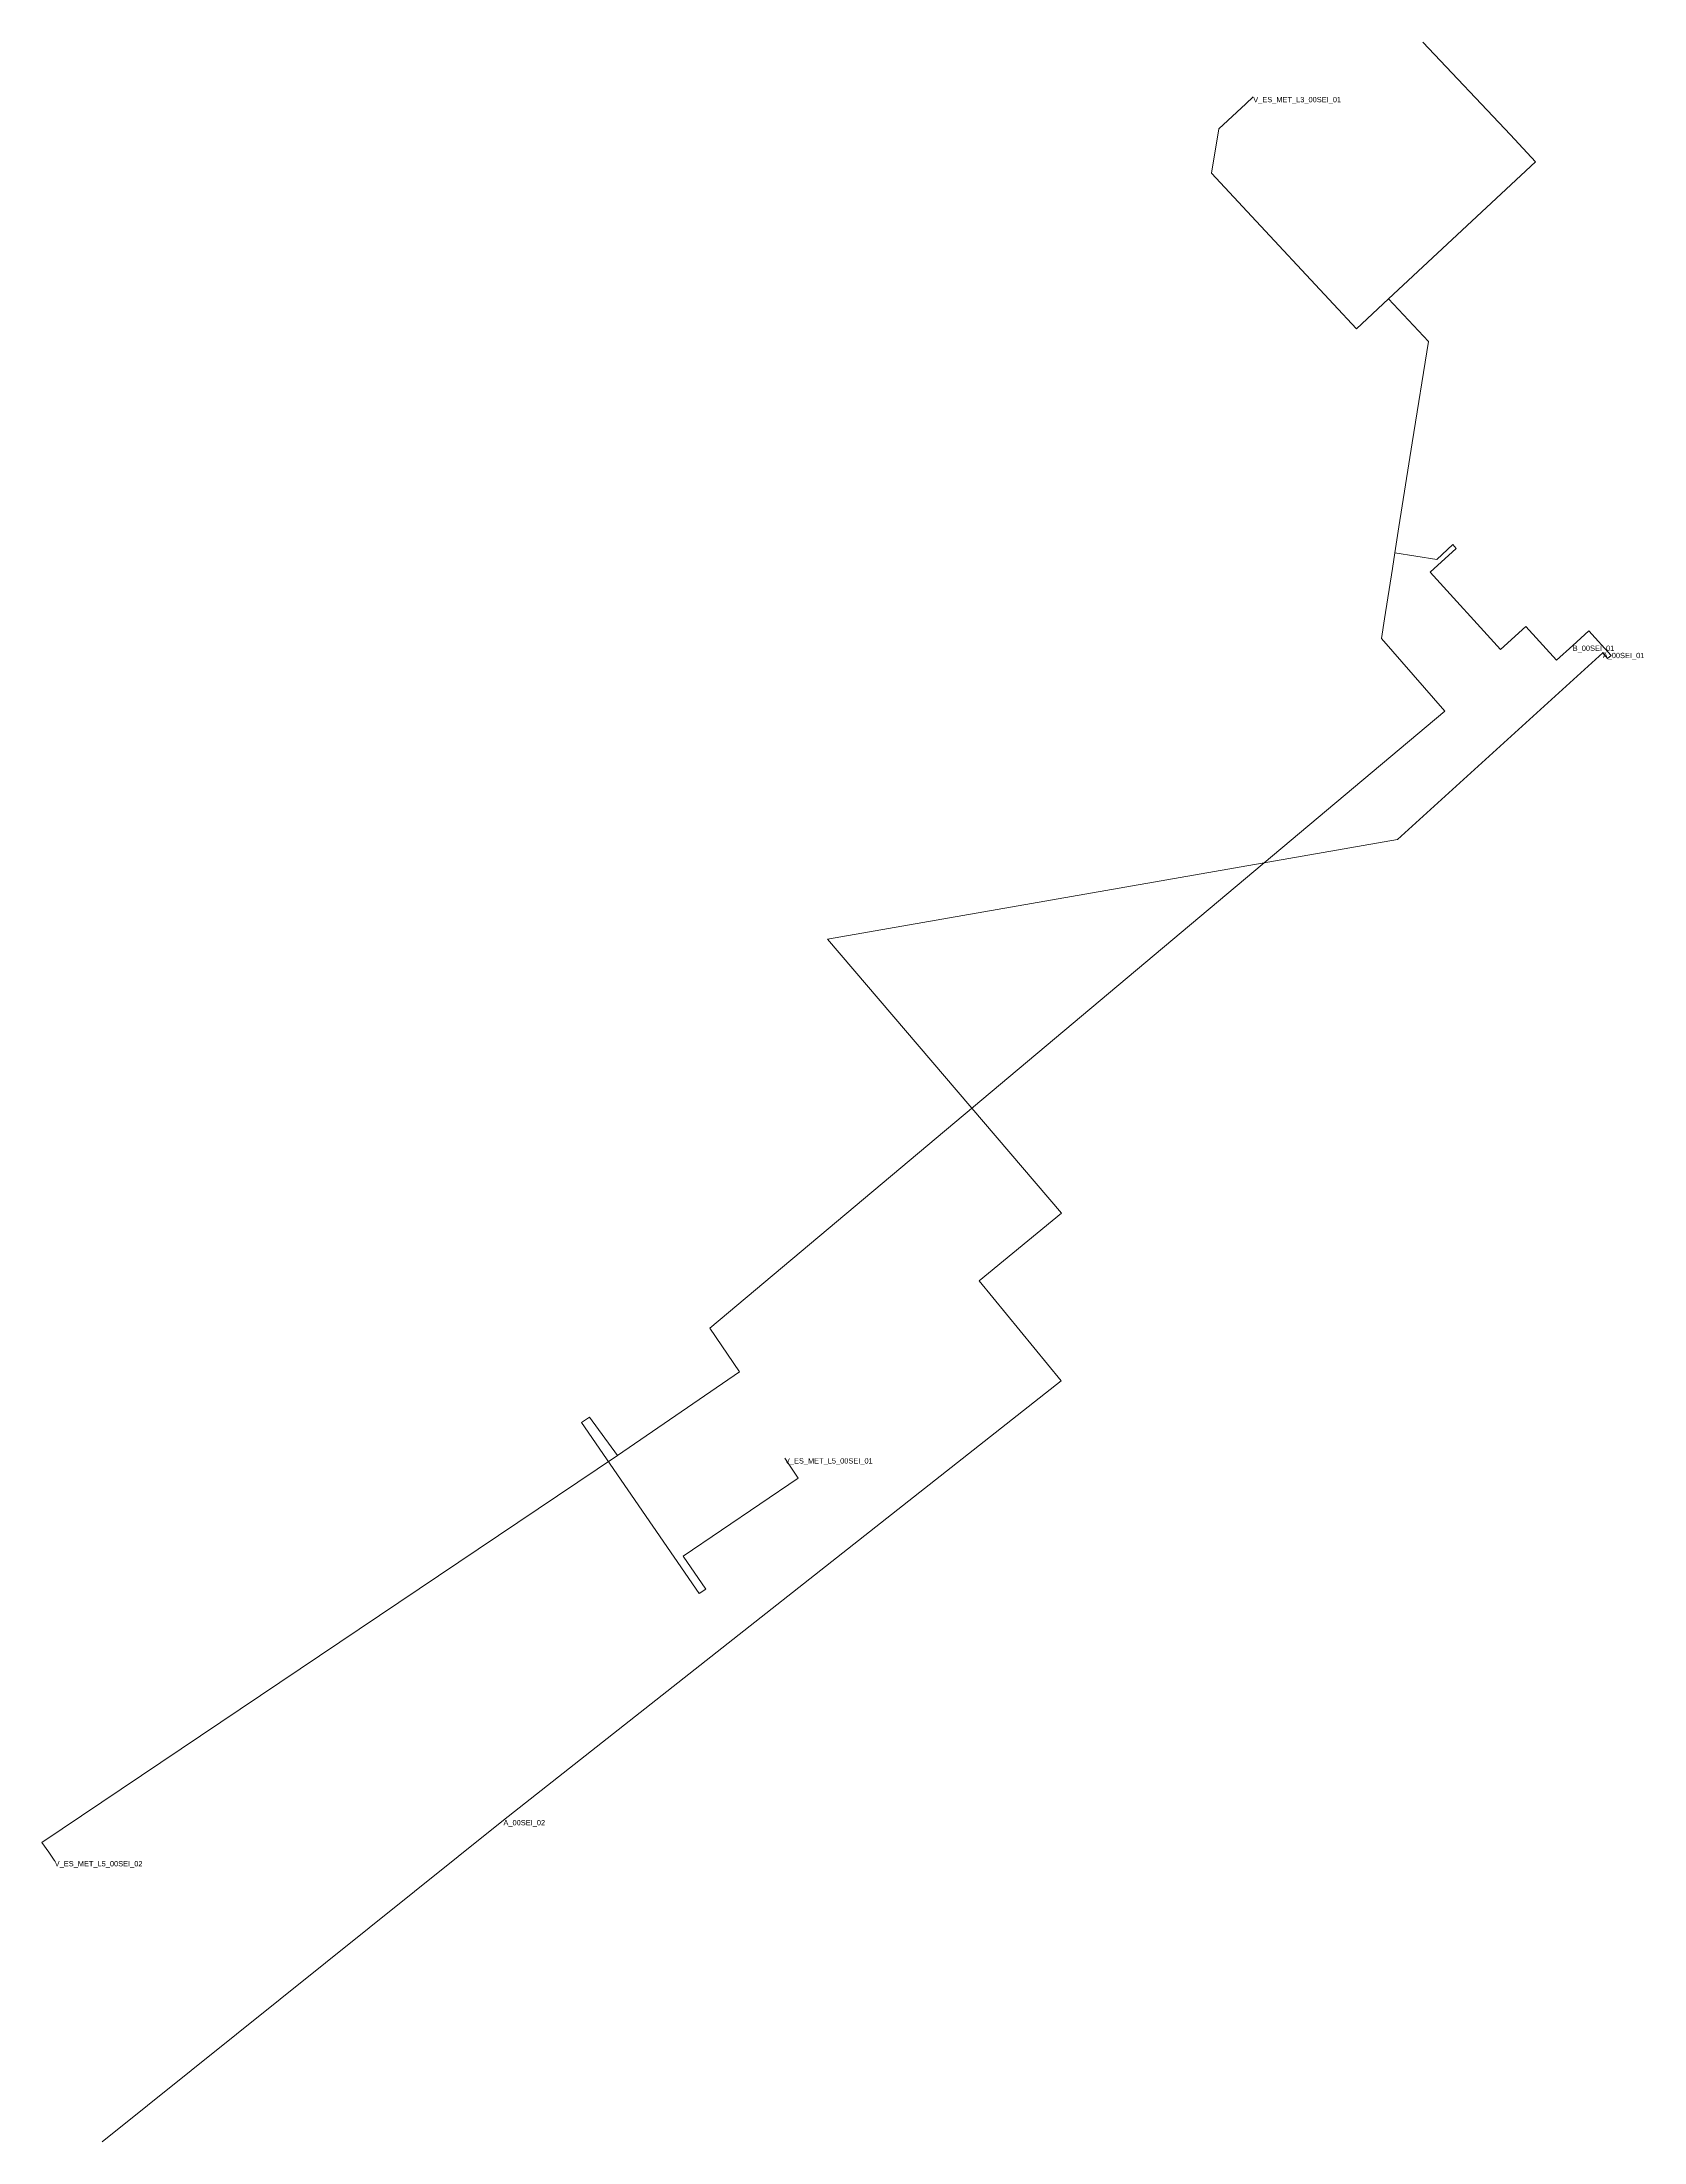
# Model space of a CAD drawing. Header units: metres. Extents: x 428033 to 428238, y 4581158 to 4581508.
# Drawn here: x 428087.2 to 428238, y 4581248.2 to 4581445.9 of the extents above; entities that cross this region are included whole.
import ezdxf
from ezdxf.enums import TextEntityAlignment as Align

# ---------------------------------------------------------------- set-up
doc = ezdxf.new("R2010")
doc.units = ezdxf.units.M
doc.header["$MEASUREMENT"] = 0
for name, color, linetype, lineweight in [('01_A_AccesTren_t', 7, 'Continuous', 0), ('01_C_AccesExt_t', 7, 'Continuous', 0), ('01_C_CarrerHoritzontal_l', 7, 'Continuous', 0), ('01_I_Ascensor_l', 7, 'Continuous', 0), ('01_I_BarreraTarifaria_t', 7, 'Continuous', 0), ('01_I_Horitzontal_l', 7, 'Continuous', 0), ('01_I_Rampa_l', 7, 'Continuous', 0)]:
    doc.layers.add(name, color=color, linetype=linetype, lineweight=lineweight)
doc.styles.add('Style-Arial', font='arial.ttf')

msp = doc.modelspace()

# ---------------------------------------------------------------- linework, layer by layer
at = {"layer": '01_C_CarrerHoritzontal_l', "flags": 128}
msp.add_lwpolyline([(428234.158049, 4581388.398227), (428214.844941, 4581370.810261), (428161.139841, 4581361.419157), (428183.188139, 4581335.625453), (428175.425746, 4581329.26576), (428183.146217, 4581319.842455), (428130.636816, 4581278.481597)], dxfattribs=at)
at = {"layer": '01_I_Ascensor_l'}
for p, q in [((428225.48057, 4581437.165545, -30), (428217.23246, 4581445.922444, -40)), ((428208.810235, 4581421.225251, -30), (428200.684313, 4581429.952545, -40)), ((428220.370524, 4581398.235417, -10), (428220.040719, 4581398.589894, -30)), ((428234.94925, 4581388.141378, -10), (428234.622297, 4581387.862179)), ((428137.996978, 4581315.903188, -30), (428138.744149, 4581316.417605, -20)), ((428149.082824, 4581299.801425, -30), (428149.693265, 4581300.219743, -20))]:
    msp.add_line(p, q, dxfattribs=at)
at = {"layer": '01_I_Horitzontal_l'}
for p, q in [((428214.972109, 4581400.271391, -30), (428214.584296, 4581397.802523, -30)), ((428214.584296, 4581397.802523, -30), (428214.354675, 4581396.354423, -30)), ((428234.158049, 4581388.398227), (428234.622297, 4581387.862179)), ((428141.363077, 4581312.79694, -20), (428138.744149, 4581316.417605, -20)), ((428137.996978, 4581315.903188, -30), (428149.082824, 4581299.801425, -30)), ((428130.636816, 4581278.481597), (428092.848242, 4581248.160817))]:
    msp.add_line(p, q, dxfattribs=at)
at = {"layer": '01_I_Horitzontal_l', "flags": 128}
for points, elevation in [([(428200.684313, 4581429.952545), (428197.301893, 4581433.564661), (428197.995069, 4581437.737891), (428200.557028, 4581440.107989)], -40), ([(428213.998332, 4581421.742831), (428227.832724, 4581434.64306), (428225.48057, 4581437.165545)], -30), ([(428213.998332, 4581421.742831), (428210.965063, 4581418.914383), (428208.810235, 4581421.225251)], -30), ([(428216.228671, 4581408.173393), (428217.751711, 4581417.717653), (428213.998332, 4581421.742831)], -30), ([(428214.584296, 4581397.802523), (428218.528531, 4581397.182956), (428220.040719, 4581398.589894)], -30), ([(428231.330285, 4581389.083086), (428229.819654, 4581387.708238), (428226.929463, 4581390.883869), (428224.536851, 4581388.706316), (428217.905814, 4581395.992245), (428220.370524, 4581398.235417)], -10), ([(428213.603109, 4581391.613426), (428213.309787, 4581389.762741), (428219.288474, 4581382.889883)], -30), ([(428234.94925, 4581388.141378), (428232.840916, 4581390.457935), (428231.330285, 4581389.083086)], -10), ([(428150.070992, 4581324.800155), (428152.867186, 4581320.687226), (428141.363077, 4581312.79694)], -20), ([(428141.363077, 4581312.79694), (428087.179736, 4581276.35687), (428087.810972, 4581275.43968)], -20), ([(428157.700206, 4581311.705331), (428158.385574, 4581310.687196), (428147.5756, 4581303.332151), (428149.693265, 4581300.219743)], -20)]:
    msp.add_lwpolyline(points, dxfattribs=dict(at, elevation=elevation))
at = {"layer": '01_I_Rampa_l'}
for p, q in [((428200.557028, 4581440.107989, -40), (428201.248794, 4581440.747949, -40)), ((428214.972109, 4581400.271391, -30), (428216.228671, 4581408.173393, -30)), ((428214.354675, 4581396.354423, -30), (428213.603109, 4581391.613426, -30)), ((428219.288474, 4581382.889883, -30), (428150.070992, 4581324.800155, -20)), ((428157.700206, 4581311.705331, -20), (428157.14079, 4581312.552899, -20)), ((428087.810972, 4581275.43968, -20), (428088.375158, 4581274.619915, -20))]:
    msp.add_line(p, q, dxfattribs=at)

# ---------------------------------------------------------------- texts
at = {"layer": '01_A_AccesTren_t', "style": 'Style-Arial'}
for s, p in [('V_ES_MET_L3_00SEI_01', (428201.248794, 4581440.747949, -40)), ('V_ES_MET_L5_00SEI_01', (428157.14079, 4581312.552899, -20)), ('V_ES_MET_L5_00SEI_02', (428088.375158, 4581274.619915, -20))]:
    msp.add_text(s, height=0.5, dxfattribs=at).set_placement(p, align=Align.TOP_LEFT)
at = {"layer": '01_C_AccesExt_t', "char_height": 0.5, "attachment_point": 1, "line_spacing_factor": 1.2, "style": 'Style-Arial'}
for s, insert in [('A_00SEI_01', (428234.158049, 4581388.398227)), ('A_00SEI_02', (428130.636816, 4581278.481597))]:
    msp.add_mtext(s, dxfattribs=dict(at, insert=insert))
at = {"layer": '01_I_BarreraTarifaria_t', "insert": (428231.330285, 4581389.083086, -10), "char_height": 0.5, "attachment_point": 1, "line_spacing_factor": 1.2, "style": 'Style-Arial'}
msp.add_mtext('B_00SEI_01', dxfattribs=at)

doc.saveas('drawing.dxf')
